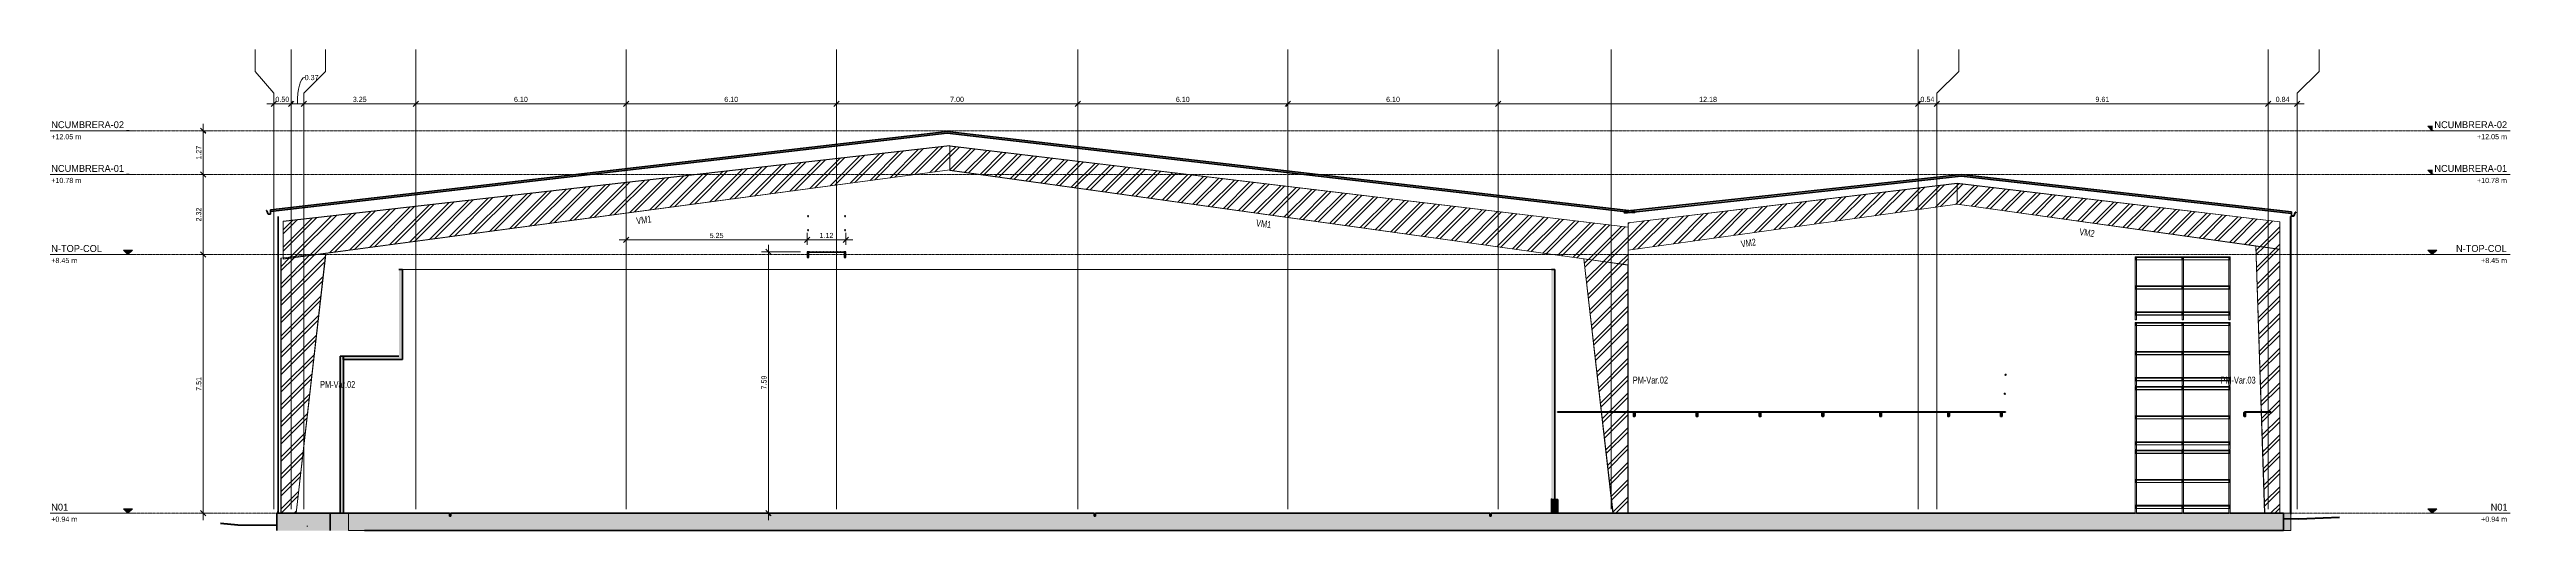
# Model space of a CAD drawing. Header units: centimetres. Extents: x -6751 to 18508, y -134 to 1674.
# Drawn here: x -6751 to 434, y 44 to 1440 of the extents above; entities that cross this region are included whole.
import ezdxf

# ---------------------------------------------------------------- set-up
doc = ezdxf.new("R2010")
doc.units = ezdxf.units.CM
doc.linetypes.add('Centre', pattern=[3.175, 0.635, -0.475, 1.59, -0.475])
doc.linetypes.add('Grid Line', pattern=[2.2225, 1.27, -0.3175, 0.3175, -0.3175])
for name, color, linetype, lineweight in [('A-ANNO-DIMS', 7, 'Continuous', 9), ('A-ANNO-DIMS-100', 7, 'Continuous', 9), ('A-CLNG', 7, 'Continuous', 9), ('A-FLOR', 7, 'Continuous', 9), ('A-FLOR-HRAL', 7, 'Continuous', 9), ('A-FLOR-LEVL', 7, 'Continuous', 9), ('A-FLOR-PATT', 7, 'Continuous', 35), ('A-GENM', 7, 'Continuous', 9), ('A-ROOF', 7, 'Continuous', 9), ('A-ROOF-MCUT', 7, 'Continuous', 35), ('A-ROOF-PATT', 7, 'Continuous', 35), ('A-WALL', 7, 'Continuous', 9), ('A-WALL-PATT', 7, 'Continuous', 35), ('C-TOPO', 7, 'Continuous', 9), ('I-WALL', 7, 'Continuous', 9), ('Q-SPCQ', 7, 'Continuous', 9), ('S-BEAM', 7, 'Continuous', 9), ('S-BEAM-IDEN', 7, 'Continuous', 18), ('S-COLS', 7, 'Continuous', 9), ('S-COLS-IDEN', 7, 'Continuous', 9), ('S-GRID', 7, 'Continuous', 9)]:
    doc.layers.add(name, color=color, linetype=linetype, lineweight=lineweight)
doc.styles.add('Century Gothic', font='GOTHIC.TTF', dxfattribs={"height": 20})
doc.styles.add('Century Gothic_1', font='GOTHIC.TTF', dxfattribs={"height": 15})
doc.styles.add('Century Gothic_2', font='GOTHIC.TTF', dxfattribs={"width": 0.8, "height": 20})
doc.dimstyles.new('FCA_N_Cotas_E100', dxfattribs={"dimscale": 30.48, "dimtxt": 15.662524, "dimasz": 0.492126, "dimexe": 0.656168, "dimexo": 0.656168, "dimgap": 0.032808, "dimtad": 1, "dimlfac": 0.01, "dimrnd": 0.01, "dimzin": 0, "dimdsep": 46, "dimtxsty": 'Century Gothic_1', "dimblk1": 'OBLIQUE', "dimblk2": 'OBLIQUE', "dimsah": 1, "dimcen": 0.09, "dimdle": 0.656168, "dimadec": 3, "dimazin": 2, "dimtfac": 1, "dimtdec": 4, "dimtix": 1, "dimtmove": 0, "dimatfit": 3, "dimfxl": 1, "dimtvp": 1, "dimtolj": 1, "dimtzin": 0, "dimarcsym": 2})
doc.dimstyles.new('FCA_N_Cotas_E100_1', dxfattribs={"dimscale": 30.48, "dimtxt": 15.662524, "dimasz": 0.492126, "dimexe": 0.656168, "dimexo": 0.656168, "dimgap": 0.032808, "dimtad": 1, "dimlfac": 0.01, "dimrnd": 0.01, "dimzin": 0, "dimdsep": 46, "dimtxsty": 'Century Gothic_1', "dimblk1": 'OBLIQUE', "dimblk2": 'OBLIQUE', "dimsah": 1, "dimcen": 0.09, "dimdle": 0.656168, "dimadec": 3, "dimazin": 2, "dimtfac": 1, "dimtdec": 4, "dimtix": 1, "dimtmove": 1, "dimatfit": 3, "dimfxl": 1, "dimtvp": 1, "dimtolj": 1, "dimtzin": 0, "dimarcsym": 2})
pattern_1 = [(45, (0, 0), (-25.14472, 25.14472), []), (45, (0, 38.1), (-25.14472, 25.14472), [])]

msp = doc.modelspace()

# ---------------------------------------------------------------- texts
at = {"layer": 'S-BEAM-IDEN', "lineweight": 9, "char_height": 20, "width": 60.2869, "attachment_point": 1, "style": 'Century Gothic_2'}
for s, insert, rotation in [('VM1', (-5050.217, 952.547), 7.6327235), ('VM1', (-3249.401, 947.136), 352.0358662), ('VM2', (-1846.288, 885.495), 7.9641338), ('VM2', (-861.103, 921.5), 352.0358662)]:
    msp.add_mtext(s, dxfattribs=dict(at, insert=insert, rotation=rotation))
at = {"layer": 'S-COLS-IDEN', "char_height": 20, "width": 134.6835, "attachment_point": 1, "style": 'Century Gothic_2'}
for s, insert in [('PM-Var.02', (-5966.292, 477.757)), ('PM-Var.02', (-2158.429, 490.467)), ('PM-Var.03', (-453.773, 490.382))]:
    msp.add_mtext(s, dxfattribs=dict(at, insert=insert))

# ---------------------------------------------------------------- blocks, each defined once
blk = doc.blocks.new('HSS Rectangular - 50 x 120-1656243-Elevación Eje 17')
at = {"layer": 'S-BEAM', "color": 254, "lineweight": 35, "true_color": 0xcccccc}
for p, q in [((-1244.9, 385.9), (-1244.9, 375.8)), ((-1244.4, 376.3), (-1244.4, 385.4)), ((-1240.8, 386.9), (-1243.9, 386.9)), ((-1243.9, 374.9), (-1240.8, 374.9)), ((-1243.4, 386.4), (-1241.3, 386.4)), ((-1241.3, 375.4), (-1243.4, 375.4)), ((-1240.4, 385.4), (-1240.4, 376.3)), ((-1239.9, 375.8), (-1239.9, 385.9))]:
    blk.add_line(p, q, dxfattribs=at)
at = {"layer": 'S-BEAM', "color": 254, "true_color": 0xcccccc}
for p, q in [((-1243.9, 386.9), (-1244.3, 386.9)), ((-1244.3, 374.9), (-1243.9, 374.9))]:
    blk.add_line(p, q, dxfattribs=at)
at = {"layer": 'S-BEAM', "color": 254, "lineweight": 35, "true_color": 0xcccccc}
for centre, radius, start, end in [((-1243.9, 385.9), 0.95, 89.99999, 179.99999), ((-1243.9, 375.8), 0.95, 180.00002, 270.00001), ((-1243.4, 385.4), 0.953, 89.99999, 179.99999), ((-1243.4, 376.3), 0.953, 180.00001, 270.00001), ((-1241.3, 385.4), 0.953, 0.00001, 90.00001), ((-1241.3, 376.3), 0.953, 269.99999, 359.99999), ((-1240.8, 385.9), 0.95, 0.00001, 90.00001), ((-1240.8, 375.8), 0.95, 269.99999, 359.99999)]:
    blk.add_arc(centre, radius, start, end, dxfattribs=at)
blk = doc.blocks.new('HSS Rectangular - 50 x 120-1656315-Elevación Eje 17')
at = {"layer": 'S-BEAM', "color": 254, "lineweight": 35, "true_color": 0xcccccc}
for p, q in [((-1091.6, 385.9), (-1091.6, 375.8)), ((-1091.1, 376.3), (-1091.1, 385.4)), ((-1087.6, 386.9), (-1090.7, 386.9)), ((-1090.7, 374.9), (-1087.6, 374.9)), ((-1090.2, 386.4), (-1088.1, 386.4)), ((-1088.1, 375.4), (-1090.2, 375.4)), ((-1087.1, 385.4), (-1087.1, 376.3)), ((-1086.6, 375.8), (-1086.6, 385.9))]:
    blk.add_line(p, q, dxfattribs=at)
at = {"layer": 'S-BEAM', "color": 254, "true_color": 0xcccccc}
for p, q in [((-1090.7, 386.9), (-1091, 386.9)), ((-1091, 374.9), (-1090.7, 374.9))]:
    blk.add_line(p, q, dxfattribs=at)
at = {"layer": 'S-BEAM', "color": 254, "lineweight": 35, "true_color": 0xcccccc}
for centre, radius, start, end in [((-1090.7, 385.9), 0.95, 89.99999, 179.99999), ((-1090.7, 375.8), 0.95, 180.00001, 270.00001), ((-1090.2, 385.4), 0.953, 89.99999, 179.99999), ((-1090.2, 376.3), 0.953, 180.00001, 270.00001), ((-1088.1, 385.4), 0.953, 0.00001, 90.00001), ((-1088.1, 376.3), 0.953, 269.99999, 359.99999), ((-1087.6, 385.9), 0.95, 0.00001, 90.00001), ((-1087.6, 375.8), 0.95, 269.99999, 359.99999)]:
    blk.add_arc(centre, radius, start, end, dxfattribs=at)
blk = doc.blocks.new('HSS Rectangular - 50 x 120-1656395-Elevación Eje 17')
at = {"layer": 'S-BEAM', "color": 254, "lineweight": 35, "true_color": 0xcccccc}
for p, q in [((-1441.8, 385.9), (-1441.8, 375.8)), ((-1441.3, 376.3), (-1441.3, 385.4)), ((-1437.7, 386.9), (-1440.8, 386.9)), ((-1440.8, 374.9), (-1437.7, 374.9)), ((-1440.3, 386.4), (-1438.2, 386.4)), ((-1438.2, 375.4), (-1440.3, 375.4)), ((-1437.3, 385.4), (-1437.3, 376.3)), ((-1436.8, 375.8), (-1436.8, 385.9))]:
    blk.add_line(p, q, dxfattribs=at)
at = {"layer": 'S-BEAM', "color": 254, "true_color": 0xcccccc}
for p, q in [((-1440.8, 386.9), (-1441.1, 386.9)), ((-1441.1, 374.9), (-1440.8, 374.9))]:
    blk.add_line(p, q, dxfattribs=at)
at = {"layer": 'S-BEAM', "color": 254, "lineweight": 35, "true_color": 0xcccccc}
for centre, radius, start, end in [((-1440.8, 385.9), 0.95, 89.99999, 179.99999), ((-1440.8, 375.8), 0.95, 180.00002, 270.00001), ((-1440.3, 385.4), 0.953, 89.99999, 179.99999), ((-1440.3, 376.3), 0.953, 180.00001, 270.00001), ((-1438.2, 385.4), 0.953, 0.00001, 90.00001), ((-1438.2, 376.3), 0.953, 269.99999, 359.99999), ((-1437.7, 385.9), 0.95, 0.00001, 90.00001), ((-1437.7, 375.8), 0.95, 269.99999, 359.99999)]:
    blk.add_arc(centre, radius, start, end, dxfattribs=at)
blk = doc.blocks.new('HSS Rectangular - 50 x 120-1656485-Elevación Eje 17')
at = {"layer": 'S-BEAM', "color": 254, "lineweight": 35, "true_color": 0xcccccc}
for p, q in [((-1609.6, 385.9), (-1609.6, 375.8)), ((-1609.1, 376.3), (-1609.1, 385.4)), ((-1605.6, 386.9), (-1608.7, 386.9)), ((-1608.7, 374.9), (-1605.6, 374.9)), ((-1608.2, 386.4), (-1606.1, 386.4)), ((-1606.1, 375.4), (-1608.2, 375.4)), ((-1605.1, 385.4), (-1605.1, 376.3)), ((-1604.6, 375.8), (-1604.6, 385.9))]:
    blk.add_line(p, q, dxfattribs=at)
at = {"layer": 'S-BEAM', "color": 254, "true_color": 0xcccccc}
for p, q in [((-1608.7, 386.9), (-1609, 386.9)), ((-1609, 374.9), (-1608.7, 374.9))]:
    blk.add_line(p, q, dxfattribs=at)
at = {"layer": 'S-BEAM', "color": 254, "lineweight": 35, "true_color": 0xcccccc}
for centre, radius, start, end in [((-1608.7, 385.9), 0.95, 89.99999, 179.99999), ((-1608.7, 375.8), 0.95, 180.00002, 270.00001), ((-1608.2, 385.4), 0.953, 89.99999, 179.99999), ((-1608.2, 376.3), 0.953, 180.00001, 270.00001), ((-1606.1, 385.4), 0.953, 0.00001, 90.00001), ((-1606.1, 376.3), 0.953, 269.99999, 359.99999), ((-1605.6, 385.9), 0.95, 0.00001, 90.00001), ((-1605.6, 375.8), 0.95, 269.99999, 359.99999)]:
    blk.add_arc(centre, radius, start, end, dxfattribs=at)
blk = doc.blocks.new('HSS Rectangular - 50 x 120-1656569-Elevación Eje 17')
at = {"layer": 'S-BEAM', "true_color": 0xcccccc}
h = blk.add_hatch(dxfattribs=at)
h.set_pattern_fill('FP_3', color=254, style=0, pattern_type=2)
h.set_pattern_definition(pattern_1)
h.paths.add_polyline_path([(-1791, 374.9), (-1787.9, 374.9), (-1787.3, 375.1), (-1787, 375.8), (-1787, 386), (-1787.3, 386.6), (-1787.9, 386.9), (-1791, 386.9), (-1791.7, 386.6), (-1792, 385.9), (-1792, 375.8), (-1791.7, 375.1)])
h.paths.add_polyline_path([(-1788.4, 375.4), (-1790.5, 375.4), (-1791.2, 375.6), (-1791.5, 376.3), (-1791.5, 385.4), (-1791.2, 386.1), (-1790.5, 386.4), (-1788.4, 386.4), (-1787.7, 386), (-1787.5, 385.4), (-1787.5, 376.3), (-1787.8, 375.6)])
at = {"layer": 'S-BEAM', "color": 254, "lineweight": 35, "true_color": 0xcccccc}
for p, q in [((-1792, 385.9), (-1792, 375.8)), ((-1791.5, 376.3), (-1791.5, 385.4)), ((-1787.9, 386.9), (-1791, 386.9)), ((-1791, 374.9), (-1787.9, 374.9)), ((-1790.5, 386.4), (-1788.4, 386.4)), ((-1788.4, 375.4), (-1790.5, 375.4)), ((-1787.5, 385.4), (-1787.5, 376.3)), ((-1787, 375.8), (-1787, 385.9))]:
    blk.add_line(p, q, dxfattribs=at)
at = {"layer": 'S-BEAM', "color": 254, "true_color": 0xcccccc}
for p, q in [((-1791, 386.9), (-1791.3, 386.9)), ((-1791.3, 374.9), (-1791, 374.9))]:
    blk.add_line(p, q, dxfattribs=at)
at = {"layer": 'S-BEAM', "color": 254, "lineweight": 35, "true_color": 0xcccccc}
for centre, radius, start, end in [((-1791, 385.9), 0.95, 89.99999, 179.99999), ((-1791, 375.8), 0.95, 180.00001, 270.00001), ((-1790.5, 385.4), 0.953, 89.99999, 179.99999), ((-1790.5, 376.3), 0.953, 180.00001, 270.00001), ((-1788.4, 385.4), 0.953, 0.00001, 90.00001), ((-1788.4, 376.3), 0.953, 269.99999, 359.99999), ((-1787.9, 385.9), 0.95, 0.00001, 90.00001), ((-1787.9, 375.8), 0.95, 269.99999, 359.99999)]:
    blk.add_arc(centre, radius, start, end, dxfattribs=at)
blk = doc.blocks.new('HSS Rectangular - 50 x 120-V1-Elevación Eje 17')
at = {"layer": 'S-BEAM', "true_color": 0xcccccc}
h = blk.add_hatch(dxfattribs=at)
h.set_pattern_fill('FP_4', color=254, style=0, pattern_type=2)
h.set_pattern_definition(pattern_1)
h.paths.add_polyline_path([(-1973.4, 374.9), (-1970.3, 374.9), (-1969.6, 375.1), (-1969.3, 375.8), (-1969.3, 386), (-1969.6, 386.6), (-1970.3, 386.9), (-1973.4, 386.9), (-1974, 386.6), (-1974.3, 385.9), (-1974.3, 375.8), (-1974, 375.1)])
h.paths.add_polyline_path([(-1972.8, 375.4), (-1973.5, 375.6), (-1973.8, 376.3), (-1973.8, 385.4), (-1973.5, 386.1), (-1972.8, 386.4), (-1970.8, 386.4), (-1970, 386), (-1969.8, 385.4), (-1969.8, 376.3), (-1970.1, 375.6), (-1970.8, 375.4)])
at = {"layer": 'S-BEAM', "color": 254, "lineweight": 35, "true_color": 0xcccccc}
for p, q in [((-1974.3, 385.9), (-1974.3, 375.8)), ((-1973.8, 376.3), (-1973.8, 385.4)), ((-1970.3, 386.9), (-1973.4, 386.9)), ((-1973.4, 374.9), (-1970.3, 374.9)), ((-1972.8, 386.4), (-1970.8, 386.4)), ((-1970.8, 375.4), (-1972.8, 375.4)), ((-1969.8, 385.4), (-1969.8, 376.3)), ((-1969.3, 375.8), (-1969.3, 385.9))]:
    blk.add_line(p, q, dxfattribs=at)
at = {"layer": 'S-BEAM', "color": 254, "true_color": 0xcccccc}
for p, q in [((-1973.4, 386.9), (-1973.7, 386.9)), ((-1973.7, 374.9), (-1973.4, 374.9))]:
    blk.add_line(p, q, dxfattribs=at)
at = {"layer": 'S-BEAM', "color": 254, "lineweight": 35, "true_color": 0xcccccc}
for centre, radius, start, end in [((-1973.4, 385.9), 0.95, 89.99999, 179.99999), ((-1973.4, 375.8), 0.95, 180.00001, 270.00001), ((-1972.8, 385.4), 0.953, 89.99999, 179.99999), ((-1972.8, 376.3), 0.953, 180.00001, 270.00001), ((-1970.8, 385.4), 0.953, 0.00001, 90.00001), ((-1970.8, 376.3), 0.953, 269.99999, 359.99999), ((-1970.3, 385.9), 0.95, 0.00001, 90.00001), ((-1970.3, 375.8), 0.95, 269.99999, 359.99999)]:
    blk.add_arc(centre, radius, start, end, dxfattribs=at)
blk = doc.blocks.new('HSS Rectangular - 50 x 120-V2-Elevación Eje 17')
at = {"layer": 'S-BEAM', "color": 254, "lineweight": 35, "true_color": 0xcccccc}
for p, q in [((-2156.6, 385.9), (-2156.6, 375.8)), ((-2156.1, 376.3), (-2156.1, 385.4)), ((-2152.6, 386.9), (-2155.7, 386.9)), ((-2155.7, 374.9), (-2152.6, 374.9)), ((-2155.2, 386.4), (-2153.1, 386.4)), ((-2153.1, 375.4), (-2155.2, 375.4)), ((-2152.1, 385.4), (-2152.1, 376.3)), ((-2151.6, 375.8), (-2151.6, 385.9))]:
    blk.add_line(p, q, dxfattribs=at)
at = {"layer": 'S-BEAM', "color": 254, "true_color": 0xcccccc}
for p, q in [((-2155.7, 386.9), (-2156, 386.9)), ((-2156, 374.9), (-2155.7, 374.9))]:
    blk.add_line(p, q, dxfattribs=at)
at = {"layer": 'S-BEAM', "color": 254, "lineweight": 35, "true_color": 0xcccccc}
for centre, radius, start, end in [((-2155.7, 385.9), 0.95, 89.99999, 179.99999), ((-2155.7, 375.8), 0.95, 180.00002, 270.00001), ((-2155.2, 385.4), 0.953, 89.99999, 179.99999), ((-2155.2, 376.3), 0.953, 180.00001, 270.00001), ((-2153.1, 385.4), 0.953, 0.00001, 90.00001), ((-2153.1, 376.3), 0.953, 269.99999, 359.99999), ((-2152.6, 385.9), 0.95, 0.00001, 90.00001), ((-2152.6, 375.8), 0.95, 269.99999, 359.99999)]:
    blk.add_arc(centre, radius, start, end, dxfattribs=at)
blk = doc.blocks.new('Railing - Railing-1966874-Elevación Eje 17')
at = {"layer": 'A-FLOR-HRAL', "color": 254, "true_color": 0xcccccc}
for centre, start, end in [((-1079.5, 440.9), 0, 180), ((-1079.5, 440.9), 180, 0), ((-1077, 495.9), 0, 180), ((-1077, 495.9), 180, 0)]:
    blk.add_arc(centre, 2, start, end, dxfattribs=at)
blk = doc.blocks.new('RVR-Rack Almacenamiento - Default-1745858-Elevación Eje 17')
at = {"layer": 'Q-SPCQ', "color": 254, "true_color": 0xdadada}
for p, q in [((-701.2, 276.9), (-699.1, 276.9)), ((-701.2, 276.9), (-701.2, 94)), ((-699.1, 276.9), (-696.9, 276.9)), ((-699.1, 276.9), (-699.1, 267.7)), ((-696.9, 267.7), (-699.1, 267.7)), ((-697.2, 267.7), (-697.2, 192.3)), ((-696.9, 276.9), (-696.9, 267.7)), ((-565.4, 276.9), (-696.9, 276.9)), ((-696.9, 274.8), (-565.4, 274.8)), ((-565.4, 268), (-696.9, 268)), ((-565.4, 267.7), (-696.9, 267.7)), ((-565.4, 276.9), (-563.2, 276.9)), ((-565.4, 276.9), (-565.4, 267.7)), ((-563.2, 267.7), (-565.4, 267.7)), ((-565.1, 267.7), (-565.1, 192.3)), ((-563.2, 267.7), (-563.2, 276.9)), ((-563.2, 276.9), (-563, 276.9)), ((-561.1, 267.7), (-561.1, 192.3)), ((-699.1, 192.3), (-696.9, 192.3)), ((-699.1, 192.3), (-699.1, 183.1)), ((-696.9, 183.1), (-699.1, 183.1)), ((-697.2, 183.1), (-697.2, 116.9)), ((-696.9, 192.3), (-696.9, 183.1)), ((-565.4, 192.3), (-696.9, 192.3)), ((-696.9, 190.2), (-565.4, 190.2)), ((-565.4, 183.4), (-696.9, 183.4)), ((-565.4, 183.1), (-696.9, 183.1)), ((-565.4, 192.3), (-563.2, 192.3)), ((-565.4, 192.3), (-565.4, 183.1)), ((-563.2, 183.1), (-565.4, 183.1)), ((-565.1, 183.1), (-565.1, 116.9)), ((-563.2, 183.1), (-563.2, 192.3)), ((-561.1, 183.1), (-561.1, 116.9)), ((-697.2, 94), (-701.2, 94)), ((-699.1, 116.9), (-696.9, 116.9)), ((-699.1, 116.9), (-699.1, 107.7)), ((-696.9, 107.7), (-699.1, 107.7)), ((-697.2, 107.7), (-697.2, 94)), ((-696.9, 116.9), (-696.9, 107.7)), ((-565.4, 116.9), (-696.9, 116.9)), ((-696.9, 114.8), (-565.4, 114.8)), ((-565.4, 108), (-696.9, 108)), ((-565.4, 107.7), (-696.9, 107.7)), ((-565.4, 116.9), (-563.2, 116.9)), ((-565.4, 116.9), (-565.4, 107.7)), ((-563.2, 107.7), (-565.4, 107.7)), ((-565.1, 107.7), (-565.1, 94)), ((-561.1, 94), (-565.1, 94)), ((-563.2, 107.7), (-563.2, 116.9)), ((-561.1, 107.7), (-561.1, 94))]:
    blk.add_line(p, q, dxfattribs=at)
blk = doc.blocks.new('RVR-Rack Almacenamiento - Default-V3-Elevación Eje 17')
at = {"layer": 'Q-SPCQ', "color": 254, "true_color": 0xdadada}
for p, q in [((-565.1, 267.7), (-565.1, 192.3)), ((-563.2, 276.9), (-563, 276.9)), ((-563, 276.9), (-560.8, 276.9)), ((-563, 276.9), (-563, 267.7)), ((-560.8, 267.7), (-563, 267.7)), ((-561.1, 267.7), (-561.1, 192.3)), ((-560.8, 276.9), (-560.8, 267.7)), ((-429.4, 276.9), (-560.8, 276.9)), ((-560.8, 274.8), (-429.4, 274.8)), ((-429.4, 268), (-560.8, 268)), ((-429.4, 267.7), (-560.8, 267.7)), ((-429.4, 276.9), (-427.2, 276.9)), ((-429.4, 276.9), (-429.4, 267.7)), ((-427.2, 267.7), (-429.4, 267.7)), ((-429.1, 267.7), (-429.1, 192.3)), ((-427.2, 267.7), (-427.2, 276.9)), ((-427.2, 276.9), (-425.1, 276.9)), ((-425.1, 276.9), (-425.1, 94)), ((-565.1, 183.1), (-565.1, 116.9)), ((-563, 192.3), (-560.8, 192.3)), ((-563, 192.3), (-563, 183.1)), ((-560.8, 183.1), (-563, 183.1)), ((-561.1, 183.1), (-561.1, 116.9)), ((-560.8, 192.3), (-560.8, 183.1)), ((-429.4, 192.3), (-560.8, 192.3)), ((-560.8, 190.2), (-429.4, 190.2)), ((-429.4, 183.4), (-560.8, 183.4)), ((-429.4, 183.1), (-560.8, 183.1)), ((-429.4, 192.3), (-427.2, 192.3)), ((-429.4, 192.3), (-429.4, 183.1)), ((-427.2, 183.1), (-429.4, 183.1)), ((-429.1, 183.1), (-429.1, 116.9)), ((-427.2, 183.1), (-427.2, 192.3)), ((-565.1, 107.7), (-565.1, 94)), ((-561.1, 94), (-565.1, 94)), ((-563, 116.9), (-560.8, 116.9)), ((-563, 116.9), (-563, 107.7)), ((-560.8, 107.7), (-563, 107.7)), ((-561.1, 107.7), (-561.1, 94)), ((-560.8, 116.9), (-560.8, 107.7)), ((-429.4, 116.9), (-560.8, 116.9)), ((-560.8, 114.8), (-429.4, 114.8)), ((-429.4, 108), (-560.8, 108)), ((-429.4, 107.7), (-560.8, 107.7)), ((-429.4, 116.9), (-427.2, 116.9)), ((-429.4, 116.9), (-429.4, 107.7)), ((-427.2, 107.7), (-429.4, 107.7)), ((-429.1, 107.7), (-429.1, 94)), ((-425.1, 94), (-429.1, 94)), ((-427.2, 107.7), (-427.2, 116.9))]:
    blk.add_line(p, q, dxfattribs=at)
blk = doc.blocks.new('HSS Rectangular - 50 x 120-1968941-Elevación Eje 17')
at = {"layer": 'S-BEAM', "color": 254, "lineweight": 35, "true_color": 0xcccccc}
for p, q in [((-385.6, 385.9), (-385.6, 375.8)), ((-385.1, 376.3), (-385.1, 385.4)), ((-381.5, 386.9), (-384.6, 386.9)), ((-384.6, 374.9), (-381.5, 374.9)), ((-384.1, 386.4), (-382, 386.4)), ((-382, 375.4), (-384.1, 375.4)), ((-381.1, 385.4), (-381.1, 376.3)), ((-380.6, 375.8), (-380.6, 385.9))]:
    blk.add_line(p, q, dxfattribs=at)
for centre, radius, start, end in [((-384.6, 385.9), 0.95, 90, 180), ((-384.6, 375.8), 0.95, 180, 270), ((-384.1, 385.4), 0.952, 90, 180), ((-384.1, 376.3), 0.952, 180, 270), ((-382, 385.4), 0.952, 0, 90), ((-382, 376.3), 0.953, 270, 0), ((-381.5, 385.9), 0.95, 0, 90), ((-381.5, 375.8), 0.95, 270, 0)]:
    blk.add_arc(centre, radius, start, end, dxfattribs=at)
blk = doc.blocks.new('PQ_RVR_ARQ-01_ZZ_ZZ_MO_T_A_rvt-1-Elevación Eje 17')
at = {"layer": 'A-FLOR', "true_color": 0xeaeaea}
h = blk.add_hatch(color=254, dxfattribs=at)
h.paths.add_polyline_path([(-335.2, 386.9), (-335.2, 387.9), (-383.1, 387.9), (-383.1, 386.9), (-350.6, 386.9)])
h.paths.add_polyline_path([(-2171.9, 386.9), (-1076.9, 386.9), (-1076.9, 387.9), (-2171.9, 387.9), (-2171.9, 387)])
h.paths.add_polyline_path([(-2299.9, 386.9), (-2249.6, 387), (-2249.7, 387.9), (-2377.1, 387.9), (-2377.1, 386.9), (-2300.5, 386.9)])
at = {"layer": 'A-FLOR-PATT', "lineweight": 9, "true_color": 0xeaeaea}
blk.add_hatch(color=254, dxfattribs=at).paths.add_polyline_path([(-5870.6, 540), (-5737.5, 540), (-5737.5, 550), (-5898.9, 550), (-5898.9, 540)])
at = {"layer": 'A-ROOF-PATT', "lineweight": 9, "true_color": 0xeaeaea}
for points in [[(-2152.9, 966.1), (-2152.9, 971.2), (-4147.4, 1201.9), (-6109.6, 974.5), (-6109.6, 969.5), (-4147.4, 1196.9), (-2171.9, 968.3)], [(-247.9, 964), (-247.9, 969.1), (-1206.2, 1077.3), (-2182.3, 970.5), (-2182.3, 965.5), (-1206.2, 1072.3), (-281.8, 967.9)]]:
    blk.add_hatch(color=254, dxfattribs=at).paths.add_polyline_path(points)
at = {"layer": 'A-WALL-PATT', "lineweight": 9, "true_color": 0xeaeaea}
for points in [[(-6088.2, 99), (-6087.7, 99), (-6087.7, 955.5), (-6088.2, 955.5), (-6088.2, 386)], [(-250, 96.5), (-249.5, 96.5), (-249.5, 955.5), (-250, 955.5), (-250, 386)], [(-5737.5, 540.1), (-5727.5, 540.1), (-5727.5, 801.5), (-5737.5, 801.5), (-5737.5, 728.2)], [(-2394.2, 134), (-2384.2, 134), (-2384.2, 801.5), (-2394.2, 801.5), (-2394.2, 728.2)], [(-5908.4, 94), (-5898.4, 94), (-5898.4, 549.9), (-5908.4, 549.9), (-5908.4, 386)], [(-6089.5, 94), (-6087, 94), (-6087, 99), (-6089.5, 99)], [(-2376.2, 94), (-2376.2, 134), (-2396.2, 134), (-2396.2, 94)], [(-250, 91.5), (-248.2, 91.5), (-248.2, 96.5), (-250.7, 96.5), (-250.7, 94), (-250, 94)]]:
    blk.add_hatch(color=254, dxfattribs=at).paths.add_polyline_path(points)
at = {"layer": 'A-WALL-PATT', "lineweight": 9, "true_color": 0xe5e5e5}
h = blk.add_hatch(dxfattribs=at)
h.set_pattern_fill('FP_2', color=254, style=0, pattern_type=2)
h.set_pattern_definition([(90, (-5737.327, 0), (-0.15954, 1e-17), [])])
h.paths.add_polyline_path([(-5737.5, 550), (-5737.5, 801.5), (-5737.6, 801.5), (-5737.6, 550)])
h = blk.add_hatch(dxfattribs=at)
h.set_pattern_fill('FP_5', color=254, style=0, pattern_type=2)
h.set_pattern_definition([(90, (-2394.168, 0), (-0.11088, 7e-18), [])])
h.paths.add_polyline_path([(-2394.3, 134), (-2394.2, 134), (-2394.3, 137.3)])
at = {"layer": 'A-WALL-PATT', "lineweight": 9, "true_color": 0xf2f2f2}
h = blk.add_hatch(dxfattribs=at)
h.set_pattern_fill('FP_1', style=0, pattern_type=2)
h.set_pattern_definition([(90, (-249.982, 0), (-0.05687, 3e-18), [])])
h.paths.add_polyline_path([(-250, 96.5), (-250, 96.5), (-250, 100.8)])
at = {"layer": 'A-CLNG', "color": 254, "lineweight": 18, "true_color": 0xe5e5e5}
for q in [(-5727.5, 801.5), (-2394.4, 801.5)]:
    blk.add_line((-2394.3, 801.5), q, dxfattribs=at)
at = {"layer": 'A-FLOR', "color": 254, "lineweight": 35, "true_color": 0xcccccc}
for p, q in [((-5737.5, 550), (-5898.9, 550)), ((-5898.9, 550), (-5898.9, 540)), ((-5898.9, 540), (-5737.5, 540)), ((-5737.5, 540), (-5737.5, 540.1)), ((-1076.9, 387.9), (-2377.1, 387.9)), ((-2377.1, 387.9), (-2377.1, 386.9)), ((-2377.1, 386.9), (-1076.9, 386.9)), ((-1076.9, 386.9), (-1076.9, 387.9)), ((-307.1, 387.9), (-383.1, 387.9)), ((-383.1, 387.9), (-383.1, 386.9)), ((-383.1, 386.9), (-307.1, 386.9)), ((-307.1, 386.9), (-307.1, 387.9)), ((-5590.7, 94), (-5936.9, 94)), ((-5936.9, 94), (-5936.9, 44)), ((-5590.7, 85.1), (-5590.7, 94)), ((-5586.7, 85.1), (-5590.7, 85.1)), ((-3720.7, 94), (-5586.7, 94)), ((-5586.7, 94), (-5586.7, 85.1)), ((-3720.7, 85.1), (-3720.7, 94)), ((-3716.7, 85.1), (-3720.7, 85.1)), ((-2573.5, 94), (-3716.7, 94)), ((-3716.7, 94), (-3716.7, 85.1)), ((-2573.5, 85.1), (-2573.5, 94)), ((-2569.5, 85.1), (-2573.5, 85.1)), ((-701.2, 94), (-2569.5, 94)), ((-2569.5, 94), (-2569.5, 85.1)), ((-565.1, 94), (-697.2, 94)), ((-429.1, 94), (-561.1, 94)), ((-270.8, 94), (-425.1, 94)), ((-270.8, 44), (-270.8, 94)), ((-5836.9, 44), (-270.8, 44))]:
    blk.add_line(p, q, dxfattribs=at)
at = {"layer": 'A-FLOR', "color": 254, "true_color": 0xe5e5e5}
blk.add_line((-5898.9, 550), (-5898.9, 550), dxfattribs=at)
at = {"layer": 'A-ROOF', "color": 254, "lineweight": 35, "true_color": 0xcccccc}
for p, q in [((-4147.4, 1201.9), (-6109.6, 974.5)), ((-6109.6, 969.5), (-4147.4, 1196.9)), ((-2152.9, 971.2), (-4147.4, 1201.9)), ((-4147.4, 1196.9), (-2152.9, 966.1)), ((-1206.2, 1077.3), (-2182.3, 970.5)), ((-2182.3, 965.5), (-1206.2, 1072.3)), ((-247.9, 969.1), (-1206.2, 1077.3)), ((-1206.2, 1072.3), (-247.9, 964)), ((-6109.6, 974.5), (-6109.6, 969.5)), ((-2182.3, 970.5), (-2182.3, 965.5)), ((-2152.9, 966.1), (-2152.9, 971.2)), ((-247.9, 964), (-247.9, 969.1))]:
    blk.add_line(p, q, dxfattribs=at)
at = {"layer": 'A-ROOF-MCUT', "color": 254, "true_color": 0xcccccc}
for p, q in [((-6120.9, 973.3), (-6122.1, 973.3)), ((-6122.1, 973.3), (-6122.1, 972)), ((-6122.1, 972), (-6120.9, 972)), ((-6121.8, 972.3), (-6121.8, 972.9)), ((-6121.8, 972.9), (-6120.9, 972.9)), ((-6120.6, 972.3), (-6121.8, 972.3)), ((-6120.9, 972.9), (-6120.9, 973.3)), ((-6120.9, 972), (-6117, 962)), ((-6116.8, 962.4), (-6120.6, 972.3)), ((-6117, 962), (-6109.6, 962)), ((-6109.9, 962.4), (-6116.8, 962.4)), ((-6109.6, 974.5), (-6109.9, 974.5)), ((-6109.9, 974.5), (-6109.9, 962.4)), ((-6109.6, 962), (-6109.6, 974.5)), ((-247.5, 969.1), (-247.9, 969.1)), ((-247.9, 969.1), (-247.9, 956.6)), ((-247.9, 956.6), (-240.4, 956.6)), ((-247.5, 956.9), (-247.5, 969.1)), ((-240.7, 956.9), (-247.5, 956.9)), ((-236.9, 966.9), (-240.7, 956.9)), ((-240.4, 956.6), (-236.6, 966.5)), ((-235.7, 966.9), (-236.9, 966.9)), ((-235.4, 967.8), (-236.6, 967.8)), ((-236.6, 967.8), (-236.6, 967.5)), ((-236.6, 967.5), (-235.7, 967.5)), ((-236.6, 966.5), (-235.4, 966.5)), ((-235.7, 967.5), (-235.7, 966.9)), ((-235.4, 966.5), (-235.4, 967.8))]:
    blk.add_line(p, q, dxfattribs=at)
at = {"layer": 'A-WALL', "color": 254, "lineweight": 35, "true_color": 0xcccccc}
for p, q in [((-6087.7, 955.5), (-6088.2, 955.5)), ((-6088.2, 955.5), (-6088.2, 99)), ((-6087.7, 99), (-6087.7, 955.5)), ((-249.5, 955.5), (-250, 955.5)), ((-250, 955.5), (-250, 96.5)), ((-249.5, 96.5), (-249.5, 955.5)), ((-5936.9, 94), (-6091.2, 94)), ((-6091.2, 94), (-6091.2, 43.8)), ((-6088.2, 99), (-6087.7, 99)), ((-5936.9, 43.8), (-5936.9, 94)), ((-2394.2, 134), (-2396.2, 134)), ((-2396.2, 94), (-2376.2, 94)), ((-2376.2, 134), (-2394.2, 134)), ((-2376.2, 94), (-2376.2, 134)), ((-250, 96.5), (-249.5, 96.5)), ((-5936.9, 44), (-5936.9, 43.8)), ((-5836.9, 43.8), (-5836.9, 44))]:
    blk.add_line(p, q, dxfattribs=at)
at = {"layer": 'A-WALL', "color": 254, "true_color": 0xcccccc}
for p, q in [((-250, 955.5), (-250, 955.5)), ((-6087, 99), (-6089.5, 99)), ((-6089.5, 99), (-6089.5, 94)), ((-6089.5, 94), (-6087, 94)), ((-6087, 94), (-6087, 99)), ((-250, 96.5), (-250.7, 96.5)), ((-250.7, 96.5), (-250.7, 91.5)), ((-250.7, 91.5), (-248.2, 91.5)), ((-248.2, 96.5), (-250, 96.5)), ((-248.2, 91.5), (-248.2, 96.5))]:
    blk.add_line(p, q, dxfattribs=at)
at = {"layer": 'A-WALL', "color": 254, "lineweight": 18, "true_color": 0xcccccc}
for p, q in [((-250.8, 96.5), (-250.7, 96.5)), ((-250.8, 91.5), (-250.7, 91.5))]:
    blk.add_line(p, q, dxfattribs=at)
at = {"layer": 'C-TOPO', "color": 254, "lineweight": 70, "true_color": 0xdadada}
for p, q in [((-270.8, 78.8), (-227.9, 77.9)), ((-227.9, 77.9), (-203.5, 78.8)), ((-203.5, 78.8), (-107.9, 82.9)), ((-6204.5, 58.9), (-6254.8, 64.4)), ((-6091.2, 58.1), (-6204.5, 58.9)), ((-270.8, 43.8), (-270.8, 44))]:
    blk.add_line(p, q, dxfattribs=at)
at = {"layer": 'C-TOPO', "color": 254, "true_color": 0xdadada}
for p, q in [((-227.9, 77.9), (-270.8, 78.8)), ((-203.5, 78.8), (-227.9, 77.9)), ((-107.9, 82.9), (-203.5, 78.8)), ((-6204.5, 58.9), (-6254.8, 64.4)), ((-6091.2, 58.1), (-6204.5, 58.9)), ((-6004.7, 56.7), (-6001.5, 56.3)), ((-270.8, 43.8), (-270.8, 44))]:
    blk.add_line(p, q, dxfattribs=at)
at = {"layer": 'I-WALL', "color": 254, "lineweight": 35, "true_color": 0xcccccc}
for p, q in [((-5727.5, 801.5), (-5737.5, 801.5)), ((-5727.5, 540.1), (-5727.5, 801.5)), ((-2384.2, 801.5), (-2394.2, 801.5)), ((-2384.2, 134), (-2384.2, 801.5)), ((-5898.4, 549.9), (-5908.4, 549.9)), ((-5908.4, 549.9), (-5908.4, 94)), ((-5898.4, 94), (-5898.4, 549.9)), ((-5737.5, 540.1), (-5727.5, 540.1)), ((-5908.4, 94), (-5898.4, 94)), ((-2394.2, 134), (-2384.2, 134))]:
    blk.add_line(p, q, dxfattribs=at)
at = {"layer": 'A-FLOR-HRAL', "color": 254, "lineweight": 9, "true_color": 0xe5e5e5}
blk.add_blockref('Railing - Railing-1966874-Elevación Eje 17', (0, 0), dxfattribs=at)
at = {"layer": 'Q-SPCQ', "color": 254, "lineweight": 9, "true_color": 0xe5e5e5}
for name, p in [('RVR-Rack Almacenamiento - Default-1745858-Elevación Eje 17', (0, 561.6)), ('RVR-Rack Almacenamiento - Default-V3-Elevación Eje 17', (0, 561.6)), ('RVR-Rack Almacenamiento - Default-1745858-Elevación Eje 17', (0, 371.1)), ('RVR-Rack Almacenamiento - Default-V3-Elevación Eje 17', (0, 371.1)), ('RVR-Rack Almacenamiento - Default-1745858-Elevación Eje 17', (0, 184.8)), ('RVR-Rack Almacenamiento - Default-V3-Elevación Eje 17', (0, 184.8)), ('RVR-Rack Almacenamiento - Default-1745858-Elevación Eje 17', (0, 0)), ('RVR-Rack Almacenamiento - Default-V3-Elevación Eje 17', (0, 0))]:
    blk.add_blockref(name, p, dxfattribs=at)
at = {"layer": 'S-BEAM', "color": 254, "lineweight": 9, "true_color": 0xe5e5e5}
for name in ['HSS Rectangular - 50 x 120-V2-Elevación Eje 17', 'HSS Rectangular - 50 x 120-V1-Elevación Eje 17', 'HSS Rectangular - 50 x 120-1656569-Elevación Eje 17', 'HSS Rectangular - 50 x 120-1656485-Elevación Eje 17', 'HSS Rectangular - 50 x 120-1656395-Elevación Eje 17', 'HSS Rectangular - 50 x 120-1656243-Elevación Eje 17', 'HSS Rectangular - 50 x 120-1656315-Elevación Eje 17', 'HSS Rectangular - 50 x 120-1968941-Elevación Eje 17']:
    blk.add_blockref(name, (0, 0), dxfattribs=at)
blk = doc.blocks.new('M_RVR_Grating - 1_12 x 1_00-1792500-Elevación Eje 17')
at = {"layer": 'A-GENM', "lineweight": 25}
for p, q in [((-4548.1, 853.3), (-4553.1, 853.3)), ((-4553.1, 853.3), (-4553.1, 836.3)), ((-4553.1, 836.3), (-4548.1, 836.3)), ((-4548.1, 836.3), (-4548.1, 853.3)), ((-4441.1, 853.3), (-4446.1, 853.3)), ((-4446.1, 853.3), (-4446.1, 836.3)), ((-4446.1, 836.3), (-4441.1, 836.3)), ((-4441.1, 836.3), (-4441.1, 853.3))]:
    blk.add_line(p, q, dxfattribs=at)
at = {"layer": 'A-GENM', "color": 8, "true_color": 0x808080}
for p, q in [((-4548.1, 853.3), (-4446.1, 853.3)), ((-4446.1, 851.2), (-4548.1, 851.2))]:
    blk.add_line(p, q, dxfattribs=at)
at = {"layer": 'A-GENM', "lineweight": 25}
for centre, start, end in [((-4546.1, 852.8), 0, 180), ((-4546.1, 852.8), 180, 0), ((-4536.1, 852.8), 0, 180), ((-4536.1, 852.8), 180, 0), ((-4526.1, 852.8), 0, 180), ((-4526.1, 852.8), 180, 0), ((-4516.1, 852.8), 0, 180), ((-4516.1, 852.8), 180, 0), ((-4506.1, 852.8), 0, 180), ((-4506.1, 852.8), 180, 0), ((-4496.1, 852.8), 0, 180), ((-4496.1, 852.8), 180, 0), ((-4486.1, 852.8), 0, 180), ((-4486.1, 852.8), 180, 0), ((-4476.1, 852.8), 0, 180), ((-4476.1, 852.8), 180, 0), ((-4466.1, 852.8), 0, 180), ((-4466.1, 852.8), 180, 0), ((-4456.1, 852.8), 0, 180), ((-4456.1, 852.8), 180, 0), ((-4446.1, 852.8), 0, 180), ((-4446.1, 852.8), 180, 0)]:
    blk.add_arc(centre, 0.5, start, end, dxfattribs=at)
blk = doc.blocks.new('Railings 65 - Railings 41-1815669-Elevación Eje 17')
at = {"layer": 'A-FLOR-HRAL', "lineweight": 25}
for centre, start, end in [((-4550.7, 956.7), 90, 270), ((-4550.7, 956.7), 270, 90), ((-4550.7, 916.1), 90, 270), ((-4550.7, 916.1), 270, 90)]:
    blk.add_arc(centre, 1.5, start, end, dxfattribs=at)
blk = doc.blocks.new('Railings 66 - Railings 41-1815707-Elevación Eje 17')
at = {"layer": 'A-FLOR-HRAL', "lineweight": 25}
for centre, start, end in [((-4443.2, 956.7), 90, 270), ((-4443.2, 956.7), 270, 90), ((-4443.2, 916.1), 90, 270), ((-4443.2, 916.1), 270, 90)]:
    blk.add_arc(centre, 1.5, start, end, dxfattribs=at)
blk = doc.blocks.new('Level - Con_Triangulo-1145637-Elevación Eje 17')
at = {"layer": 'A-FLOR-LEVL', "true_color": 0xe2e2e2}
blk.add_hatch(color=254, dxfattribs=at).paths.add_polyline_path([(-6536.5, 106.9), (-6523.6, 94), (-6510.7, 106.9)])
at = {"layer": 'A-FLOR-LEVL', "color": 253, "true_color": 0xaaaaaa}
for p, q in [((-6510.7, 94), (-6749.2, 94)), ((-6536.5, 106.9), (-6510.7, 106.9)), ((-6523.6, 94), (-6536.5, 106.9)), ((-6510.7, 106.9), (-6523.6, 94))]:
    blk.add_line(p, q, dxfattribs=at)
blk = doc.blocks.new('DIMBLOCK1-Elevación Eje 17')
at = {"layer": 'A-ANNO-DIMS-100'}
for p, q in [((-6100.4, 1282.7), (-6100.4, 1302.7)), ((-6050.4, 1282.7), (-6050.4, 1302.7)), ((-6120.4, 1282.7), (-6050.4, 1282.7)), ((-6100.4, 1282.7), (-6100.4, 1273.3)), ((-6050.4, 1282.7), (-6050.4, 1273.3))]:
    blk.add_line(p, q, dxfattribs=at)
at = {"layer": 'A-ANNO-DIMS-100', "lineweight": 35}
for p, q in [((-6100.4, 1282.7), (-6107.9, 1275.2)), ((-6100.4, 1282.7), (-6092.9, 1290.2)), ((-6050.4, 1282.7), (-6057.9, 1275.2)), ((-6050.4, 1282.7), (-6042.9, 1290.2))]:
    blk.add_line(p, q, dxfattribs=at)
at = {"layer": 'A-ANNO-DIMS-100', "color": 0, "insert": (-6095.8, 1303), "char_height": 15, "width": 48.927, "attachment_point": 1, "line_spacing_factor": 0.984502, "style": 'Century Gothic_1'}
blk.add_mtext('0.50', dxfattribs=at)
blk = doc.blocks.new('_Oblique')
at = {"color": 0, "linetype": 'ByBlock', "lineweight": -2}
blk.add_line((-0.5, -0.5), (0.5, 0.5), dxfattribs=at)
blk = doc.blocks.new('DIMBLOCK2-Elevación Eje 17')
at = {"layer": 'A-ANNO-DIMS-100'}
for p, q in [((-6050.4, 1282.7), (-6050.4, 1302.7)), ((-6013.5, 1282.7), (-6013.5, 1302.7)), ((-6050.4, 1282.7), (-6013.5, 1282.7)), ((-6050.4, 1282.7), (-6050.4, 1273.3)), ((-6013.5, 1282.7), (-6013.5, 1273.3))]:
    blk.add_line(p, q, dxfattribs=at)
at = {"layer": 'A-ANNO-DIMS-100', "lineweight": 35}
for p, q in [((-6050.4, 1282.7), (-6057.9, 1275.2)), ((-6050.4, 1282.7), (-6042.9, 1290.2)), ((-6013.5, 1282.7), (-6021, 1275.2)), ((-6013.5, 1282.7), (-6006, 1290.2))]:
    blk.add_line(p, q, dxfattribs=at)
at = {"layer": 'A-ANNO-DIMS-100'}
blk.add_ellipse((-6010.9, 1282.7), major_axis=(0, 76.6), ratio=0.27518, start_param=0, end_param=1.570796, dxfattribs=at)
at = {"layer": 'A-ANNO-DIMS-100', "color": 0, "insert": (-6010.9, 1366.3), "char_height": 15, "width": 48.927, "attachment_point": 1, "line_spacing_factor": 0.984502, "style": 'Century Gothic_1'}
blk.add_mtext('0.37', dxfattribs=at)
blk = doc.blocks.new('DIMBLOCK3-Elevación Eje 17')
at = {"layer": 'A-ANNO-DIMS-100'}
for p, q in [((-6013.5, 1282.7), (-6013.5, 1302.7)), ((-5688.5, 1282.7), (-5688.5, 1302.7)), ((-6013.5, 1282.7), (-5688.5, 1282.7)), ((-6013.5, 1282.7), (-6013.5, 1273.3)), ((-5688.5, 1282.7), (-5688.5, 1273.3))]:
    blk.add_line(p, q, dxfattribs=at)
at = {"layer": 'A-ANNO-DIMS-100', "lineweight": 35}
for p, q in [((-6013.5, 1282.7), (-6021, 1275.2)), ((-6013.5, 1282.7), (-6006, 1290.2)), ((-5688.5, 1282.7), (-5696, 1275.2)), ((-5688.5, 1282.7), (-5681, 1290.2))]:
    blk.add_line(p, q, dxfattribs=at)
at = {"layer": 'A-ANNO-DIMS-100', "color": 0, "insert": (-5871.4, 1303), "char_height": 15, "width": 48.927, "attachment_point": 1, "line_spacing_factor": 0.984502, "style": 'Century Gothic_1'}
blk.add_mtext('3.25', dxfattribs=at)
blk = doc.blocks.new('DIMBLOCK4-Elevación Eje 17')
at = {"layer": 'A-ANNO-DIMS-100'}
for p, q in [((-5688.5, 1282.7), (-5688.5, 1302.7)), ((-5078.5, 1282.7), (-5078.5, 1302.7)), ((-5688.5, 1282.7), (-5078.5, 1282.7)), ((-5688.5, 1282.7), (-5688.5, 1273.3)), ((-5078.5, 1282.7), (-5078.5, 1273.3))]:
    blk.add_line(p, q, dxfattribs=at)
at = {"layer": 'A-ANNO-DIMS-100', "lineweight": 35}
for p, q in [((-5688.5, 1282.7), (-5696, 1275.2)), ((-5688.5, 1282.7), (-5681, 1290.2)), ((-5078.5, 1282.7), (-5086, 1275.2)), ((-5078.5, 1282.7), (-5071, 1290.2))]:
    blk.add_line(p, q, dxfattribs=at)
at = {"layer": 'A-ANNO-DIMS-100', "color": 0, "insert": (-5403.9, 1303), "char_height": 15, "width": 48.927, "attachment_point": 1, "line_spacing_factor": 0.984502, "style": 'Century Gothic_1'}
blk.add_mtext('6.10', dxfattribs=at)
blk = doc.blocks.new('DIMBLOCK5-Elevación Eje 17')
at = {"layer": 'A-ANNO-DIMS-100'}
for p, q in [((-5078.5, 1282.7), (-5078.5, 1302.7)), ((-4468.3, 1282.7), (-4468.3, 1302.7)), ((-5078.5, 1282.7), (-4468.3, 1282.7)), ((-5078.5, 1282.7), (-5078.5, 1273.3)), ((-4468.3, 1282.7), (-4468.3, 1273.3))]:
    blk.add_line(p, q, dxfattribs=at)
at = {"layer": 'A-ANNO-DIMS-100', "lineweight": 35}
for p, q in [((-5078.5, 1282.7), (-5086, 1275.2)), ((-5078.5, 1282.7), (-5071, 1290.2)), ((-4468.3, 1282.7), (-4475.8, 1275.2)), ((-4468.3, 1282.7), (-4460.8, 1290.2))]:
    blk.add_line(p, q, dxfattribs=at)
at = {"layer": 'A-ANNO-DIMS-100', "color": 0, "insert": (-4793.8, 1303), "char_height": 15, "width": 48.927, "attachment_point": 1, "line_spacing_factor": 0.984502, "style": 'Century Gothic_1'}
blk.add_mtext('6.10', dxfattribs=at)
blk = doc.blocks.new('DIMBLOCK6-Elevación Eje 17')
at = {"layer": 'A-ANNO-DIMS-100'}
for p, q in [((-4468.3, 1282.7), (-4468.3, 1302.7)), ((-3768.3, 1282.7), (-3768.3, 1302.7)), ((-4468.3, 1282.7), (-3768.3, 1282.7)), ((-4468.3, 1282.7), (-4468.3, 1273.3)), ((-3768.3, 1282.7), (-3768.3, 1273.3))]:
    blk.add_line(p, q, dxfattribs=at)
at = {"layer": 'A-ANNO-DIMS-100', "lineweight": 35}
for p, q in [((-4468.3, 1282.7), (-4475.8, 1275.2)), ((-4468.3, 1282.7), (-4460.8, 1290.2)), ((-3768.3, 1282.7), (-3775.8, 1275.2)), ((-3768.3, 1282.7), (-3760.8, 1290.2))]:
    blk.add_line(p, q, dxfattribs=at)
at = {"layer": 'A-ANNO-DIMS-100', "color": 0, "insert": (-4138.6, 1303), "char_height": 15, "width": 48.927, "attachment_point": 1, "line_spacing_factor": 0.984502, "style": 'Century Gothic_1'}
blk.add_mtext('7.00', dxfattribs=at)
blk = doc.blocks.new('DIMBLOCK7-Elevación Eje 17')
at = {"layer": 'A-ANNO-DIMS-100'}
for p, q in [((-3768.3, 1282.7), (-3768.3, 1302.7)), ((-3158.7, 1282.7), (-3158.7, 1302.7)), ((-3768.3, 1282.7), (-3158.7, 1282.7)), ((-3768.3, 1282.7), (-3768.3, 1273.3)), ((-3158.7, 1282.7), (-3158.7, 1273.3))]:
    blk.add_line(p, q, dxfattribs=at)
at = {"layer": 'A-ANNO-DIMS-100', "lineweight": 35}
for p, q in [((-3768.3, 1282.7), (-3775.8, 1275.2)), ((-3768.3, 1282.7), (-3760.8, 1290.2)), ((-3158.7, 1282.7), (-3166.2, 1275.2)), ((-3158.7, 1282.7), (-3151.2, 1290.2))]:
    blk.add_line(p, q, dxfattribs=at)
at = {"layer": 'A-ANNO-DIMS-100', "color": 0, "insert": (-3483.8, 1303), "char_height": 15, "width": 48.927, "attachment_point": 1, "line_spacing_factor": 0.984502, "style": 'Century Gothic_1'}
blk.add_mtext('6.10', dxfattribs=at)
blk = doc.blocks.new('DIMBLOCK8-Elevación Eje 17')
at = {"layer": 'A-ANNO-DIMS-100'}
for p, q in [((-3158.7, 1282.7), (-3158.7, 1302.7)), ((-2548.7, 1282.7), (-2548.7, 1302.7)), ((-3158.7, 1282.7), (-2548.7, 1282.7)), ((-3158.7, 1282.7), (-3158.7, 1273.3)), ((-2548.7, 1282.7), (-2548.7, 1273.3))]:
    blk.add_line(p, q, dxfattribs=at)
at = {"layer": 'A-ANNO-DIMS-100', "lineweight": 35}
for p, q in [((-3158.7, 1282.7), (-3166.2, 1275.2)), ((-3158.7, 1282.7), (-3151.2, 1290.2)), ((-2548.7, 1282.7), (-2556.2, 1275.2)), ((-2548.7, 1282.7), (-2541.2, 1290.2))]:
    blk.add_line(p, q, dxfattribs=at)
at = {"layer": 'A-ANNO-DIMS-100', "color": 0, "insert": (-2874, 1303), "char_height": 15, "width": 48.927, "attachment_point": 1, "line_spacing_factor": 0.984502, "style": 'Century Gothic_1'}
blk.add_mtext('6.10', dxfattribs=at)
blk = doc.blocks.new('DIMBLOCK9-Elevación Eje 17')
at = {"layer": 'A-ANNO-DIMS-100'}
for p, q in [((-2548.7, 1282.7), (-2548.7, 1302.7)), ((-1330.8, 1282.7), (-1330.8, 1302.7)), ((-2548.7, 1282.7), (-1330.8, 1282.7)), ((-2548.7, 1282.7), (-2548.7, 1273.3)), ((-1330.8, 1282.7), (-1330.8, 1273.3))]:
    blk.add_line(p, q, dxfattribs=at)
at = {"layer": 'A-ANNO-DIMS-100', "lineweight": 35}
for p, q in [((-2548.7, 1282.7), (-2556.2, 1275.2)), ((-2548.7, 1282.7), (-2541.2, 1290.2)), ((-1330.8, 1282.7), (-1338.3, 1275.2)), ((-1330.8, 1282.7), (-1323.3, 1290.2))]:
    blk.add_line(p, q, dxfattribs=at)
at = {"layer": 'A-ANNO-DIMS-100', "color": 0, "insert": (-1965.9, 1303), "char_height": 15, "width": 62.948, "attachment_point": 1, "line_spacing_factor": 0.984502, "style": 'Century Gothic_1'}
blk.add_mtext('12.18', dxfattribs=at)
blk = doc.blocks.new('DIMBLOCK10-Elevación Eje 17')
at = {"layer": 'A-ANNO-DIMS-100'}
for p, q in [((-1330.8, 1282.7), (-1330.8, 1302.7)), ((-1276.3, 1282.7), (-1276.3, 1302.7)), ((-1330.8, 1282.7), (-1276.3, 1282.7)), ((-1330.8, 1282.7), (-1330.8, 1273.3)), ((-1276.3, 1282.7), (-1276.3, 1273.3))]:
    blk.add_line(p, q, dxfattribs=at)
at = {"layer": 'A-ANNO-DIMS-100', "lineweight": 35}
for p, q in [((-1330.8, 1282.7), (-1338.3, 1275.2)), ((-1330.8, 1282.7), (-1323.3, 1290.2)), ((-1276.3, 1282.7), (-1283.8, 1275.2)), ((-1276.3, 1282.7), (-1268.8, 1290.2))]:
    blk.add_line(p, q, dxfattribs=at)
at = {"layer": 'A-ANNO-DIMS-100', "color": 0, "insert": (-1323.9, 1303), "char_height": 15, "width": 48.927, "attachment_point": 1, "line_spacing_factor": 0.984502, "style": 'Century Gothic_1'}
blk.add_mtext('0.54', dxfattribs=at)
blk = doc.blocks.new('DIMBLOCK11-Elevación Eje 17')
at = {"layer": 'A-ANNO-DIMS-100'}
for p, q in [((-1276.3, 1282.7), (-1276.3, 1302.7)), ((-315.3, 1282.7), (-315.3, 1302.7)), ((-1276.3, 1282.7), (-315.3, 1282.7)), ((-1276.3, 1282.7), (-1276.3, 1273.3)), ((-315.3, 1282.7), (-315.3, 1273.3))]:
    blk.add_line(p, q, dxfattribs=at)
at = {"layer": 'A-ANNO-DIMS-100', "lineweight": 35}
for p, q in [((-1276.3, 1282.7), (-1283.8, 1275.2)), ((-1276.3, 1282.7), (-1268.8, 1290.2)), ((-315.3, 1282.7), (-322.8, 1275.2)), ((-315.3, 1282.7), (-307.8, 1290.2))]:
    blk.add_line(p, q, dxfattribs=at)
at = {"layer": 'A-ANNO-DIMS-100', "color": 0, "insert": (-816.2, 1303), "char_height": 15, "width": 48.927, "attachment_point": 1, "line_spacing_factor": 0.984502, "style": 'Century Gothic_1'}
blk.add_mtext('9.61', dxfattribs=at)
blk = doc.blocks.new('DIMBLOCK12-Elevación Eje 17')
at = {"layer": 'A-ANNO-DIMS-100'}
for p, q in [((-315.3, 1282.7), (-315.3, 1302.7)), ((-231.1, 1282.7), (-231.1, 1302.7)), ((-315.3, 1282.7), (-211.1, 1282.7)), ((-315.3, 1282.7), (-315.3, 1273.3)), ((-231.1, 1282.7), (-231.1, 1273.3))]:
    blk.add_line(p, q, dxfattribs=at)
at = {"layer": 'A-ANNO-DIMS-100', "lineweight": 35}
for p, q in [((-315.3, 1282.7), (-322.8, 1275.2)), ((-315.3, 1282.7), (-307.8, 1290.2)), ((-231.1, 1282.7), (-238.6, 1275.2)), ((-231.1, 1282.7), (-223.6, 1290.2))]:
    blk.add_line(p, q, dxfattribs=at)
at = {"layer": 'A-ANNO-DIMS-100', "color": 0, "insert": (-293.6, 1303), "char_height": 15, "width": 48.927, "attachment_point": 1, "line_spacing_factor": 0.984502, "style": 'Century Gothic_1'}
blk.add_mtext('0.84', dxfattribs=at)
blk = doc.blocks.new('DIMBLOCK13-Elevación Eje 17')
at = {"layer": 'A-ANNO-DIMS-100'}
for p, q in [((-6305.5, 1224.5), (-6305.5, 1077.5)), ((-6305.5, 1204.5), (-6314.9, 1204.5)), ((-6305.5, 1204.5), (-6285.5, 1204.5)), ((-6305.5, 1077.5), (-6314.9, 1077.5)), ((-6305.5, 1077.5), (-6285.5, 1077.5))]:
    blk.add_line(p, q, dxfattribs=at)
at = {"layer": 'A-ANNO-DIMS-100', "lineweight": 35}
for p, q in [((-6305.5, 1204.5), (-6313, 1212)), ((-6305.5, 1204.5), (-6298, 1197)), ((-6305.5, 1077.5), (-6313, 1085)), ((-6305.5, 1077.5), (-6298, 1070))]:
    blk.add_line(p, q, dxfattribs=at)
at = {"layer": 'A-ANNO-DIMS-100', "color": 0, "insert": (-6325.8, 1120.6), "char_height": 15, "width": 48.927, "attachment_point": 1, "rotation": 90, "line_spacing_factor": 0.984502, "style": 'Century Gothic_1'}
blk.add_mtext('1.27', dxfattribs=at)
blk = doc.blocks.new('DIMBLOCK14-Elevación Eje 17')
at = {"layer": 'A-ANNO-DIMS-100', "lineweight": 35}
for p, q in [((-6305.5, 1077.5), (-6313, 1085)), ((-6305.5, 1077.5), (-6298, 1070)), ((-6305.5, 845.1), (-6313, 852.6)), ((-6305.5, 845.1), (-6298, 837.6))]:
    blk.add_line(p, q, dxfattribs=at)
at = {"layer": 'A-ANNO-DIMS-100'}
for p, q in [((-6305.5, 1077.5), (-6314.9, 1077.5)), ((-6305.5, 1077.5), (-6305.5, 845.1)), ((-6305.5, 1077.5), (-6285.5, 1077.5)), ((-6305.5, 845.1), (-6314.9, 845.1)), ((-6305.5, 845.1), (-6285.5, 845.1))]:
    blk.add_line(p, q, dxfattribs=at)
at = {"layer": 'A-ANNO-DIMS-100', "color": 0, "insert": (-6325.8, 940.9), "char_height": 15, "width": 48.927, "attachment_point": 1, "rotation": 90, "line_spacing_factor": 0.984502, "style": 'Century Gothic_1'}
blk.add_mtext('2.32', dxfattribs=at)
blk = doc.blocks.new('DIMBLOCK15-Elevación Eje 17')
at = {"layer": 'A-ANNO-DIMS-100'}
for p, q in [((-6305.5, 845.1), (-6314.9, 845.1)), ((-6305.5, 845.1), (-6305.5, 74)), ((-6305.5, 845.1), (-6285.5, 845.1)), ((-6305.5, 94), (-6314.9, 94)), ((-6305.5, 94), (-6285.5, 94))]:
    blk.add_line(p, q, dxfattribs=at)
at = {"layer": 'A-ANNO-DIMS-100', "lineweight": 35}
for p, q in [((-6305.5, 845.1), (-6313, 852.6)), ((-6305.5, 845.1), (-6298, 837.6)), ((-6305.5, 94), (-6313, 101.5)), ((-6305.5, 94), (-6298, 86.5))]:
    blk.add_line(p, q, dxfattribs=at)
at = {"layer": 'A-ANNO-DIMS-100', "color": 0, "insert": (-6325.8, 449.2), "char_height": 15, "width": 48.927, "attachment_point": 1, "rotation": 90, "line_spacing_factor": 0.984502, "style": 'Century Gothic_1'}
blk.add_mtext('7.51', dxfattribs=at)
blk = doc.blocks.new('DIMBLOCK16-Elevación Eje 17')
at = {"layer": 'A-ANNO-DIMS-100'}
for p, q in [((-4665.9, 873.3), (-4665.9, 74)), ((-4665.9, 853.3), (-4685.9, 853.3)), ((-4665.9, 853.3), (-4573.1, 853.3)), ((-4665.9, 94), (-4675.3, 94)), ((-4665.9, 94), (-4645.9, 94))]:
    blk.add_line(p, q, dxfattribs=at)
at = {"layer": 'A-ANNO-DIMS-100', "lineweight": 35}
for p, q in [((-4665.9, 853.3), (-4673.4, 860.8)), ((-4665.9, 853.3), (-4658.4, 845.8)), ((-4665.9, 94), (-4673.4, 101.5)), ((-4665.9, 94), (-4658.4, 86.5))]:
    blk.add_line(p, q, dxfattribs=at)
at = {"layer": 'A-ANNO-DIMS-100', "color": 0, "insert": (-4686.1, 453.3), "char_height": 15, "width": 48.927, "attachment_point": 1, "rotation": 90, "line_spacing_factor": 0.984502, "style": 'Century Gothic_1'}
blk.add_mtext('7.59', dxfattribs=at)
blk = doc.blocks.new('DIMBLOCK17-Elevación Eje 17')
at = {"layer": 'A-ANNO-DIMS-100'}
for p, q in [((-5098.5, 887.7), (-4553.1, 887.7)), ((-5078.5, 887.7), (-5078.5, 907.7)), ((-5078.5, 887.7), (-5078.5, 878.3)), ((-4553.1, 887.7), (-4553.1, 907.7)), ((-4553.1, 887.7), (-4553.1, 873.3))]:
    blk.add_line(p, q, dxfattribs=at)
at = {"layer": 'A-ANNO-DIMS-100', "lineweight": 35}
for p, q in [((-5078.5, 887.7), (-5086, 880.2)), ((-5078.5, 887.7), (-5071, 895.2)), ((-4553.1, 887.7), (-4560.6, 880.2)), ((-4553.1, 887.7), (-4545.6, 895.2))]:
    blk.add_line(p, q, dxfattribs=at)
at = {"layer": 'A-ANNO-DIMS-100', "color": 0, "insert": (-4836.2, 907.9), "char_height": 15, "width": 48.927, "attachment_point": 1, "line_spacing_factor": 0.984502, "style": 'Century Gothic_1'}
blk.add_mtext('5.25', dxfattribs=at)
blk = doc.blocks.new('DIMBLOCK18-Elevación Eje 17')
at = {"layer": 'A-ANNO-DIMS-100', "lineweight": 35}
for p, q in [((-4553.1, 887.7), (-4560.6, 880.2)), ((-4553.1, 887.7), (-4545.6, 895.2)), ((-4441.1, 887.7), (-4448.6, 880.2)), ((-4441.1, 887.7), (-4433.6, 895.2))]:
    blk.add_line(p, q, dxfattribs=at)
at = {"layer": 'A-ANNO-DIMS-100'}
for p, q in [((-4553.1, 887.7), (-4553.1, 907.7)), ((-4553.1, 887.7), (-4421.1, 887.7)), ((-4553.1, 887.7), (-4553.1, 873.3)), ((-4441.1, 887.7), (-4441.1, 907.7)), ((-4441.1, 887.7), (-4441.1, 873.3))]:
    blk.add_line(p, q, dxfattribs=at)
at = {"layer": 'A-ANNO-DIMS-100', "color": 0, "insert": (-4517.5, 907.9), "char_height": 15, "width": 48.927, "attachment_point": 1, "line_spacing_factor": 0.984502, "style": 'Century Gothic_1'}
blk.add_mtext('1.12', dxfattribs=at)

# ---------------------------------------------------------------- dimensions: what is measured, and where the dimension line sits
at = {"layer": 'A-ANNO-DIMS'}
dim = msp.add_linear_dim(base=(-6013.539, 1282.733), p1=(-6050.445, 1293.34), p2=(-6013.539, 1293.34), dimstyle='FCA_N_Cotas_E100_1', override={"dimpost": '<>', "dimfxl": 36.905634}, dxfattribs=at)
dim.commit()
dim.dimension.update_dxf_attribs({"geometry": 'DIMBLOCK2-Elevación Eje 17', "text_midpoint": (-5986.436, 1356.303), "dimtype": 160})
for base, p1, p2, override, picture, middle in [((-6050.445, 1282.733), (-6100.445, 1293.34), (-6050.445, 1293.34), {"dimpost": '<>', "dimfxl": 50}, 'DIMBLOCK1-Elevación Eje 17', (-6075.445, 1291.611)), ((-5688.539, 1282.733), (-6013.539, 1293.34), (-5688.539, 1293.34), {"dimpost": '<>', "dimfxl": 325}, 'DIMBLOCK3-Elevación Eje 17', (-5851.039, 1291.611)), ((-5078.539, 1282.733), (-5688.539, 1293.34), (-5078.539, 1293.34), {"dimpost": '<>', "dimfxl": 610}, 'DIMBLOCK4-Elevación Eje 17', (-5383.539, 1291.611)), ((-4468.259, 1282.733), (-5078.539, 1293.34), (-4468.259, 1293.34), {"dimpost": '<>', "dimfxl": 610.280405}, 'DIMBLOCK5-Elevación Eje 17', (-4773.399, 1291.611)), ((-3768.259, 1282.733), (-4468.259, 1293.34), (-3768.259, 1293.34), {"dimpost": '<>', "dimfxl": 700}, 'DIMBLOCK6-Elevación Eje 17', (-4118.259, 1291.611)), ((-3158.662, 1282.733), (-3768.259, 1293.34), (-3158.662, 1293.34), {"dimpost": '<>', "dimfxl": 609.596326}, 'DIMBLOCK7-Elevación Eje 17', (-3463.461, 1291.611)), ((-2548.662, 1282.733), (-3158.662, 1293.34), (-2548.662, 1293.34), {"dimpost": '<>', "dimfxl": 610}, 'DIMBLOCK8-Elevación Eje 17', (-2853.662, 1291.611)), ((-1330.773, 1282.733), (-2548.662, 1293.34), (-1330.773, 1293.34), {"dimpost": '<>', "dimfxl": 1217.889225}, 'DIMBLOCK9-Elevación Eje 17', (-1939.718, 1291.611)), ((-1276.317, 1282.733), (-1330.773, 1293.34), (-1276.317, 1293.34), {"dimpost": '<>', "dimfxl": 54.455862}, 'DIMBLOCK10-Elevación Eje 17', (-1303.545, 1291.611)), ((-315.335, 1282.733), (-1276.317, 1293.34), (-315.335, 1293.34), {"dimpost": '<>', "dimfxl": 960.981847}, 'DIMBLOCK11-Elevación Eje 17', (-795.826, 1291.611)), ((-231.108, 1282.733), (-315.335, 1293.34), (-231.108, 1293.34), {"dimpost": '<>', "dimfxl": 84.227741}, 'DIMBLOCK12-Elevación Eje 17', (-273.222, 1291.611)), ((-4553.089, 887.685), (-5078.539, 898.292), (-4553.089, 853.281), {"dimpost": '<>', "dimfxl": 527.374175}, 'DIMBLOCK17-Elevación Eje 17', (-4815.814, 896.562)), ((-4441.089, 887.685), (-4553.089, 853.281), (-4441.089, 853.281), {"dimpost": '<>', "dimfxl": 112}, 'DIMBLOCK18-Elevación Eje 17', (-4497.089, 896.516))]:
    dim = msp.add_linear_dim(base=base, p1=p1, p2=p2, dimstyle='FCA_N_Cotas_E100', override=override, dxfattribs=at)
    dim.commit()
    dim.dimension.update_dxf_attribs({"geometry": picture, "text_midpoint": middle})
for base, p1, p2, override, picture, middle in [((-6305.542, 1077.508), (-6294.935, 1204.505), (-6294.935, 1077.508), {"dimpost": '<>', "dimfxl": 126.997085}, 'DIMBLOCK13-Elevación Eje 17', (-6314.419, 1141.007)), ((-6305.542, 845.103), (-6294.935, 1077.508), (-6294.935, 845.103), {"dimpost": '<>', "dimfxl": 232.405176}, 'DIMBLOCK14-Elevación Eje 17', (-6314.419, 961.305)), ((-4665.913, 94), (-4553.089, 853.281), (-4655.307, 94), {"dimpost": '<>', "dimfxl": 766.130188}, 'DIMBLOCK16-Elevación Eje 17', (-4674.79, 473.64)), ((-6305.542, 94), (-6294.935, 845.103), (-6294.935, 94), {"dimpost": '<>', "dimfxl": 751.102783}, 'DIMBLOCK15-Elevación Eje 17', (-6314.231, 469.551))]:
    dim = msp.add_linear_dim(base=base, p1=p1, p2=p2, angle=90, dimstyle='FCA_N_Cotas_E100', override=override, dxfattribs=at)
    dim.commit()
    dim.dimension.update_dxf_attribs({"geometry": picture, "text_midpoint": middle})

# ---------------------------------------------------------------- hatches: boundary and pattern name
at = {"layer": 'A-FLOR', "true_color": 0x9a9a9a}
msp.add_hatch(color=253, dxfattribs=at).paths.add_polyline_path([(-281.818, 44), (-249.983, 44), (-249.983, 94), (-5883.732, 94), (-5883.732, 44), (-300.023, 44)])
at = {"layer": 'A-WALL-PATT', "lineweight": 9, "true_color": 0x9a9a9a}
for points in [[(-5999.13, 43.775), (-5936.919, 43.775), (-5936.919, 94), (-6091.219, 94), (-6091.219, 43.775), (-6033.033, 43.775)], [(-5836.919, 43.775), (-5836.919, 44), (-5883.732, 44), (-5883.732, 94), (-5936.919, 94), (-5936.919, 43.775), (-5870.585, 43.775)]]:
    msp.add_hatch(color=253, dxfattribs=at).paths.add_polyline_path(points)
at = {"layer": 'S-BEAM', "true_color": 0xc0c0c0}
h = msp.add_hatch(dxfattribs=at)
h.set_pattern_fill('FP_6', color=9, style=0, pattern_type=2)
h.set_pattern_definition(pattern_1)
h.paths.add_polyline_path([(-6073.06, 940.996), (-4139.375, 1160.864), (-4139.375, 1161.45), (-6073.06, 941.582)])
h = msp.add_hatch(dxfattribs=at)
h.set_pattern_fill('FP_6', color=9, style=0, pattern_type=2)
h.set_pattern_definition(pattern_1)
h.paths.add_polyline_path([(-6073.06, 835.015), (-5999.13, 845.103), (-5977.12, 845.103), (-4139.375, 1091.379), (-4139.375, 1160.864), (-6073.06, 940.996), (-6073.06, 845.103)])
h = msp.add_hatch(dxfattribs=at)
h.set_pattern_fill('FP_3', color=9, style=0, pattern_type=2)
h.set_pattern_definition(pattern_1)
h.paths.add_polyline_path([(-2171.935, 924.049), (-2171.935, 924.636), (-4139.375, 1160.686), (-4139.375, 1160.1), (-2412.995, 952.971)])
h = msp.add_hatch(dxfattribs=at)
h.set_pattern_fill('FP_6', color=9, style=0, pattern_type=2)
h.set_pattern_definition(pattern_1)
h.paths.add_polyline_path([(-2171.935, 814.75), (-2171.935, 924.049), (-4139.375, 1160.1), (-4139.375, 1090), (-2172.518, 814.831)])
h = msp.add_hatch(dxfattribs=at)
h.set_pattern_fill('FP_3', color=9, style=0, pattern_type=2)
h.set_pattern_definition(pattern_1)
h.paths.add_polyline_path([(-6073.06, 831.659), (-4139.375, 1090.791), (-4139.375, 1091.379), (-6073.06, 832.246)])
h = msp.add_hatch(dxfattribs=at)
h.set_pattern_fill('FP_3', color=9, style=0, pattern_type=2)
h.set_pattern_definition(pattern_1)
h.paths.add_polyline_path([(-2172.518, 814.244), (-2172.518, 814.831), (-2299.933, 832.657), (-2299.864, 832.06), (-2215.613, 820.273)])
h.paths.add_polyline_path([(-2300.456, 832.143), (-2300.524, 832.74), (-4139.375, 1090), (-4139.375, 1089.412), (-2300.524, 832.152)])
h = msp.add_hatch(dxfattribs=at)
h.set_pattern_fill('FP_7', color=9, style=0, pattern_type=2)
h.set_pattern_definition(pattern_1)
h.paths.add_polyline_path([(-2171.935, 936.903), (-1217.715, 1051.344), (-1217.715, 1051.93), (-2171.935, 937.489)])
h = msp.add_hatch(dxfattribs=at)
h.set_pattern_fill('FP_6', color=9, style=0, pattern_type=2)
h.set_pattern_definition(pattern_1)
h.paths.add_polyline_path([(-2171.935, 858.084), (-1217.715, 991.581), (-1217.715, 1051.344), (-2171.935, 936.903), (-2171.935, 924.049)])
h = msp.add_hatch(dxfattribs=at)
h.set_pattern_fill('FP_6', color=9, style=0, pattern_type=2)
h.set_pattern_definition(pattern_1)
h.paths.add_polyline_path([(-281.818, 939.659), (-281.818, 940.245), (-1217.715, 1051.94), (-1217.715, 1051.354), (-300.023, 941.832)])
h = msp.add_hatch(dxfattribs=at)
h.set_pattern_fill('FP_6', color=9, style=0, pattern_type=2)
h.set_pattern_definition(pattern_1)
h.paths.add_polyline_path([(-281.818, 860.647), (-281.818, 939.659), (-1217.715, 1051.344), (-1217.715, 991.581), (-300.023, 863.194)])
h = msp.add_hatch(dxfattribs=at)
h.set_pattern_fill('FP_7', color=9, style=0, pattern_type=2)
h.set_pattern_definition(pattern_1)
h.paths.add_polyline_path([(-2171.935, 857.496), (-1217.715, 990.994), (-1217.715, 991.581), (-2171.935, 858.084)])
h = msp.add_hatch(dxfattribs=at)
h.set_pattern_fill('FP_6', color=9, style=0, pattern_type=2)
h.set_pattern_definition(pattern_1)
h.paths.add_polyline_path([(-281.818, 860.059), (-281.818, 860.647), (-1217.715, 991.581), (-1217.715, 990.994), (-300.023, 862.606)])
at = {"layer": 'S-COLS', "true_color": 0xc0c0c0}
h = msp.add_hatch(dxfattribs=at)
h.set_pattern_fill('FP_4', color=9, style=0, pattern_type=2)
h.set_pattern_definition(pattern_1)
h.paths.add_polyline_path([(-325.495, 94), (-324.913, 94), (-350.593, 869.681), (-351.178, 869.763), (-329.497, 214.869)])
h = msp.add_hatch(dxfattribs=at)
h.set_pattern_fill('FP_4', color=9, style=0, pattern_type=2)
h.set_pattern_definition(pattern_1)
h.paths.add_polyline_path([(-300.023, 94), (-281.818, 94), (-281.818, 860.059), (-350.593, 869.681), (-324.913, 94)])
h = msp.add_hatch(dxfattribs=at)
h.set_pattern_fill('FP_3', color=9, style=0, pattern_type=2)
h.set_pattern_definition(pattern_1)
h.paths.add_polyline_path([(-6079.053, 94), (-6079.053, 834.197), (-6079.635, 834.117), (-6079.635, 94)])
h = msp.add_hatch(dxfattribs=at)
h.set_pattern_fill('FP_3', color=9, style=0, pattern_type=2)
h.set_pattern_definition(pattern_1)
h.paths.add_polyline_path([(-6035.957, 94), (-5950.217, 845.103), (-5972.738, 845.103), (-6073.06, 831.659), (-6073.06, 832.246), (-5977.12, 845.103), (-5999.13, 845.103), (-6079.053, 834.197), (-6079.053, 94), (-6062.673, 94)])
h = msp.add_hatch(dxfattribs=at)
h.set_pattern_fill('FP_3', color=9, style=0, pattern_type=2)
h.set_pattern_definition(pattern_1)
h.paths.add_polyline_path([(-6035.957, 94), (-6035.375, 94), (-5949.635, 845.103), (-5950.217, 845.103), (-6002.629, 385.964)])
h = msp.add_hatch(dxfattribs=at)
h.set_pattern_fill('FP_6', color=9, style=0, pattern_type=2)
h.set_pattern_definition(pattern_1)
h.paths.add_polyline_path([(-2216.195, 94), (-2215.613, 94), (-2299.933, 832.657), (-2300.524, 832.74), (-2288.585, 728.153)])
h = msp.add_hatch(dxfattribs=at)
h.set_pattern_fill('FP_6', color=9, style=0, pattern_type=2)
h.set_pattern_definition(pattern_1)
h.paths.add_polyline_path([(-2215.613, 94), (-2172.518, 94), (-2172.518, 814.244), (-2299.864, 832.06), (-2288.003, 728.153)])
h = msp.add_hatch(dxfattribs=at)
h.set_pattern_fill('FP_6', color=9, style=0, pattern_type=2)
h.set_pattern_definition(pattern_1)
h.paths.add_polyline_path([(-2172.518, 94), (-2171.935, 94), (-2171.935, 814.75), (-2172.518, 814.831), (-2172.518, 728.153)])
h = msp.add_hatch(dxfattribs=at)
h.set_pattern_fill('FP_4', color=9, style=0, pattern_type=2)
h.set_pattern_definition(pattern_1)
h.paths.add_polyline_path([(-281.818, 94), (-281.235, 94), (-281.235, 860.566), (-281.818, 860.647), (-281.818, 385.964)])

# ---------------------------------------------------------------- linework, layer by layer
at = {"layer": 'A-FLOR', "color": 8, "true_color": 0x808080}
for p, q in [((-2216.195, 94), (-5883.732, 94)), ((-325.495, 94), (-2171.935, 94)), ((-249.983, 94), (-281.235, 94)), ((-249.983, 44), (-249.983, 94)), ((-5836.919, 44), (-249.983, 44))]:
    msp.add_line(p, q, dxfattribs=at)
at = {"layer": 'A-FLOR-LEVL', "color": 253, "linetype": 'Centre', "true_color": 0xaaaaaa}
for p, q in [((147.896, 845.103), (-6510.744, 845.103)), ((-6510.744, 94), (147.896, 94))]:
    msp.add_line(p, q, dxfattribs=at)
at = {"layer": 'A-WALL', "lineweight": 35}
for p, q in [((-6079.635, 94), (-6091.219, 94)), ((-6091.219, 94), (-6091.219, 43.775)), ((-5883.732, 94), (-6035.375, 94)), ((-5936.919, 43.775), (-5936.919, 94)), ((-5836.919, 43.775), (-5836.919, 44))]:
    msp.add_line(p, q, dxfattribs=at)
at = {"layer": 'A-WALL'}
for p, q in [((-5883.732, 44), (-5883.732, 94)), ((-5836.919, 44), (-5883.732, 44))]:
    msp.add_line(p, q, dxfattribs=at)
at = {"layer": 'S-BEAM'}
for p, q in [((-6073.06, 941.582), (-4139.375, 1161.45)), ((-6073.06, 940.996), (-4139.375, 1160.864)), ((-4139.375, 1160.864), (-4139.375, 1161.45)), ((-4139.375, 1160.686), (-4139.375, 1160.864)), ((-4139.375, 1160.1), (-4139.375, 1160.686)), ((-4139.375, 1160.686), (-2171.935, 924.636)), ((-4139.375, 1091.379), (-4139.375, 1160.1)), ((-4139.375, 1091.379), (-4139.375, 1160.1)), ((-4139.375, 1160.1), (-2171.935, 924.049)), ((-6073.06, 832.246), (-4139.375, 1091.379)), ((-6073.06, 831.659), (-4139.375, 1090.791)), ((-4139.375, 1090.791), (-4139.375, 1091.379)), ((-4139.375, 1090), (-4139.375, 1090.791)), ((-4139.375, 1089.412), (-4139.375, 1090)), ((-4139.375, 1090), (-2300.524, 832.74)), ((-4139.375, 1089.412), (-2300.456, 832.143)), ((-2171.935, 937.489), (-1217.715, 1051.93)), ((-2171.935, 936.903), (-1217.715, 1051.344)), ((-1217.715, 1051.354), (-1217.715, 1051.94)), ((-1217.715, 1051.94), (-281.818, 940.245)), ((-1217.715, 1051.344), (-1217.715, 1051.93)), ((-1217.715, 1051.354), (-281.818, 939.659)), ((-1217.715, 991.581), (-1217.715, 1051.344)), ((-1217.715, 991.581), (-1217.715, 1051.344)), ((-6073.06, 940.996), (-6073.06, 941.582)), ((-6073.06, 835.015), (-6073.06, 940.996)), ((-2171.935, 858.084), (-1217.715, 991.581)), ((-2171.935, 857.496), (-1217.715, 990.994)), ((-2171.935, 936.903), (-2171.935, 937.489)), ((-2171.935, 924.636), (-2171.935, 936.903)), ((-1217.715, 990.994), (-1217.715, 991.581)), ((-1217.715, 991.581), (-281.818, 860.647)), ((-1217.715, 990.994), (-1217.715, 991.581)), ((-1217.715, 990.994), (-281.818, 860.059)), ((-281.818, 939.659), (-281.818, 940.245)), ((-281.818, 860.647), (-281.818, 939.659)), ((-2171.935, 924.049), (-2171.935, 924.636)), ((-2171.935, 858.084), (-2171.935, 924.049)), ((-2171.935, 858.084), (-2171.935, 924.049)), ((-6073.06, 831.659), (-6073.06, 832.246)), ((-2299.933, 832.657), (-2172.518, 814.831)), ((-2299.864, 832.06), (-2172.518, 814.244)), ((-2171.935, 857.496), (-2171.935, 858.084)), ((-2171.935, 814.75), (-2171.935, 857.496)), ((-281.818, 860.059), (-281.818, 860.647))]:
    msp.add_line(p, q, dxfattribs=at)
at = {"layer": 'S-COLS'}
for p, q in [((-351.178, 869.763), (-325.495, 94)), ((-350.593, 869.681), (-324.913, 94)), ((-6079.053, 834.197), (-6079.635, 834.117)), ((-6079.635, 834.117), (-6079.635, 94)), ((-5999.13, 845.103), (-6079.053, 834.197)), ((-6079.053, 834.197), (-6079.053, 94)), ((-5950.217, 845.103), (-6035.957, 94)), ((-5949.635, 845.103), (-6035.375, 94)), ((-5999.13, 845.103), (-5977.12, 845.103)), ((-5972.738, 845.103), (-5950.217, 845.103)), ((-5950.217, 845.103), (-5949.635, 845.103)), ((-2300.524, 832.74), (-2216.195, 94)), ((-2299.933, 832.657), (-2300.524, 832.74)), ((-2299.933, 832.657), (-2215.613, 94)), ((-2172.518, 814.831), (-2172.518, 94)), ((-2171.935, 814.75), (-2172.518, 814.831)), ((-2171.935, 814.75), (-2171.935, 94)), ((-281.235, 860.566), (-281.818, 860.647)), ((-281.818, 860.059), (-281.818, 94)), ((-281.235, 860.566), (-281.235, 94)), ((-6079.053, 94), (-6079.635, 94)), ((-6035.957, 94), (-6079.053, 94)), ((-6035.375, 94), (-6035.957, 94)), ((-2215.613, 94), (-2216.195, 94)), ((-2172.518, 94), (-2215.613, 94)), ((-2171.935, 94), (-2172.518, 94)), ((-325.495, 94), (-324.913, 94)), ((-324.913, 94), (-281.818, 94)), ((-281.235, 94), (-281.818, 94))]:
    msp.add_line(p, q, dxfattribs=at)
at = {"layer": 'S-GRID', "color": 253, "true_color": 0xaaaaaa}
for p, q in [((-6154.528, 1376.81), (-6154.528, 1440.31)), ((-5950.039, 1376.81), (-5950.039, 1440.31)), ((-1212.817, 1376.81), (-1212.817, 1440.31)), ((-167.608, 1376.81), (-167.608, 1440.31)), ((-6100.445, 1313.31), (-6154.528, 1376.81)), ((-6013.539, 1313.31), (-5950.039, 1376.81)), ((-1276.317, 1313.31), (-1212.817, 1376.81)), ((-231.108, 1313.31), (-167.608, 1376.81))]:
    msp.add_line(p, q, dxfattribs=at)
at = {"layer": 'S-GRID', "color": 253, "linetype": 'Grid Line', "true_color": 0xaaaaaa}
for p, q in [((-6050.445, 105.294), (-6050.445, 1440.31)), ((-5688.539, 105.294), (-5688.539, 1440.31)), ((-5078.539, 105.294), (-5078.539, 1440.31)), ((-4468.259, 105.294), (-4468.259, 1440.31)), ((-3768.259, 105.294), (-3768.259, 1440.31)), ((-3158.662, 105.294), (-3158.662, 1440.31)), ((-2548.662, 105.294), (-2548.662, 1440.31)), ((-2221.376, 105.294), (-2221.376, 1440.31)), ((-1330.773, 105.294), (-1330.773, 1440.31)), ((-315.335, 105.294), (-315.335, 1440.31)), ((-6100.445, 105.294), (-6100.445, 1313.31)), ((-6013.539, 105.294), (-6013.539, 1313.31)), ((-1276.317, 105.294), (-1276.317, 1313.31)), ((-231.108, 105.294), (-231.108, 1313.31))]:
    msp.add_line(p, q, dxfattribs=at)

# ---------------------------------------------------------------- block references
at = {"lineweight": 5}
msp.add_blockref('PQ_RVR_ARQ-01_ZZ_ZZ_MO_T_A_rvt-1-Elevación Eje 17', (0, 0), dxfattribs=at)
at = {"layer": 'A-FLOR-HRAL', "lineweight": 25}
for name in ['Railings 65 - Railings 41-1815669-Elevación Eje 17', 'Railings 66 - Railings 41-1815707-Elevación Eje 17']:
    msp.add_blockref(name, (0, 0), dxfattribs=at)
at = {"layer": 'A-FLOR-LEVL', "color": 253, "true_color": 0xaaaaaa}
for p in [(0, 1110.505), (0, 983.508), (0, 751.103), (0, 0)]:
    msp.add_blockref('Level - Con_Triangulo-1145637-Elevación Eje 17', p, dxfattribs=at)
at = {"layer": 'A-FLOR-LEVL', "color": 253, "true_color": 0xaaaaaa, "extrusion": (0, 0, -1)}
for p in [(6362.849, 1110.505), (6362.849, 983.508), (6362.849, 751.103), (6362.849, 0)]:
    msp.add_blockref('Level - Con_Triangulo-1145637-Elevación Eje 17', p, dxfattribs=at)
at = {"layer": 'A-GENM', "color": 8, "true_color": 0x808080}
msp.add_blockref('M_RVR_Grating - 1_12 x 1_00-1792500-Elevación Eje 17', (0, 0), dxfattribs=at)

msp.set_redraw_order([(e.dxf.handle, doc.entitydb.next_handle()) for e in msp.query("TEXT MTEXT ATTDEF DIMENSION ARC_DIMENSION")])  # texts and dimensions are drawn at this point

# ---------------------------------------------------------------- next in the draw order: texts
at = {"layer": 'A-FLOR-LEVL', "color": 9, "true_color": 0xb7b7b7, "char_height": 20, "attachment_point": 1, "style": 'Century Gothic', "bg_fill": 3, "box_fill_scale": 1.25, "bg_fill_color": 256, "bg_fill_true_color": 13158600, "bg_fill_transparency": 0}
for s, insert, width in [('NCUMBRERA-02', (-6746.002, 1231.973), 262.15181), ('NCUMBRERA-02', (166.854, 1231.973), 262.15181), ('NCUMBRERA-01', (-6746.002, 1104.976), 262.15181), ('NCUMBRERA-01', (166.854, 1104.976), 262.15181), ('N-TOP-COL', (-6746.002, 872.571), 185.9915), ('N-TOP-COL', (229.654, 872.571), 185.9915), ('N01', (-6746.002, 121.468), 64.135), ('N01', (330.254, 121.468), 64.135)]:
    msp.add_mtext(s, dxfattribs=dict(at, insert=insert, width=width))

# ---------------------------------------------------------------- next in the draw order: linework, layer by layer
at = {"layer": 'A-FLOR-LEVL', "color": 253, "linetype": 'Centre', "true_color": 0xaaaaaa}
for p, q in [((-6510.744, 1204.505), (147.896, 1204.505)), ((-6510.744, 1077.508), (147.896, 1077.508))]:
    msp.add_line(p, q, dxfattribs=at)

# ---------------------------------------------------------------- next in the draw order: texts
at = {"layer": 'A-FLOR-LEVL', "color": 9, "true_color": 0xb7b7b7, "char_height": 15, "attachment_point": 1, "style": 'Century Gothic_1', "bg_fill": 3, "box_fill_scale": 1.25, "bg_fill_color": 256, "bg_fill_true_color": 13158600, "bg_fill_transparency": 0}
for s, insert, width in [('+12.05 m', (-6746.002, 1194.661), 112.23625), ('+12.05 m', (290.554, 1194.661), 112.23625), ('+10.78 m', (-6746.002, 1067.664), 112.23625), ('+10.78 m', (290.554, 1067.664), 112.23625), ('+8.45 m', (-6746.002, 835.259), 97.80587), ('+8.45 m', (302.454, 835.259), 97.80587), ('+0.94 m', (-6746.002, 84.156), 97.80587), ('+0.94 m', (302.454, 84.156), 97.80587)]:
    msp.add_mtext(s, dxfattribs=dict(at, insert=insert, width=width))

doc.saveas('drawing.dxf')
